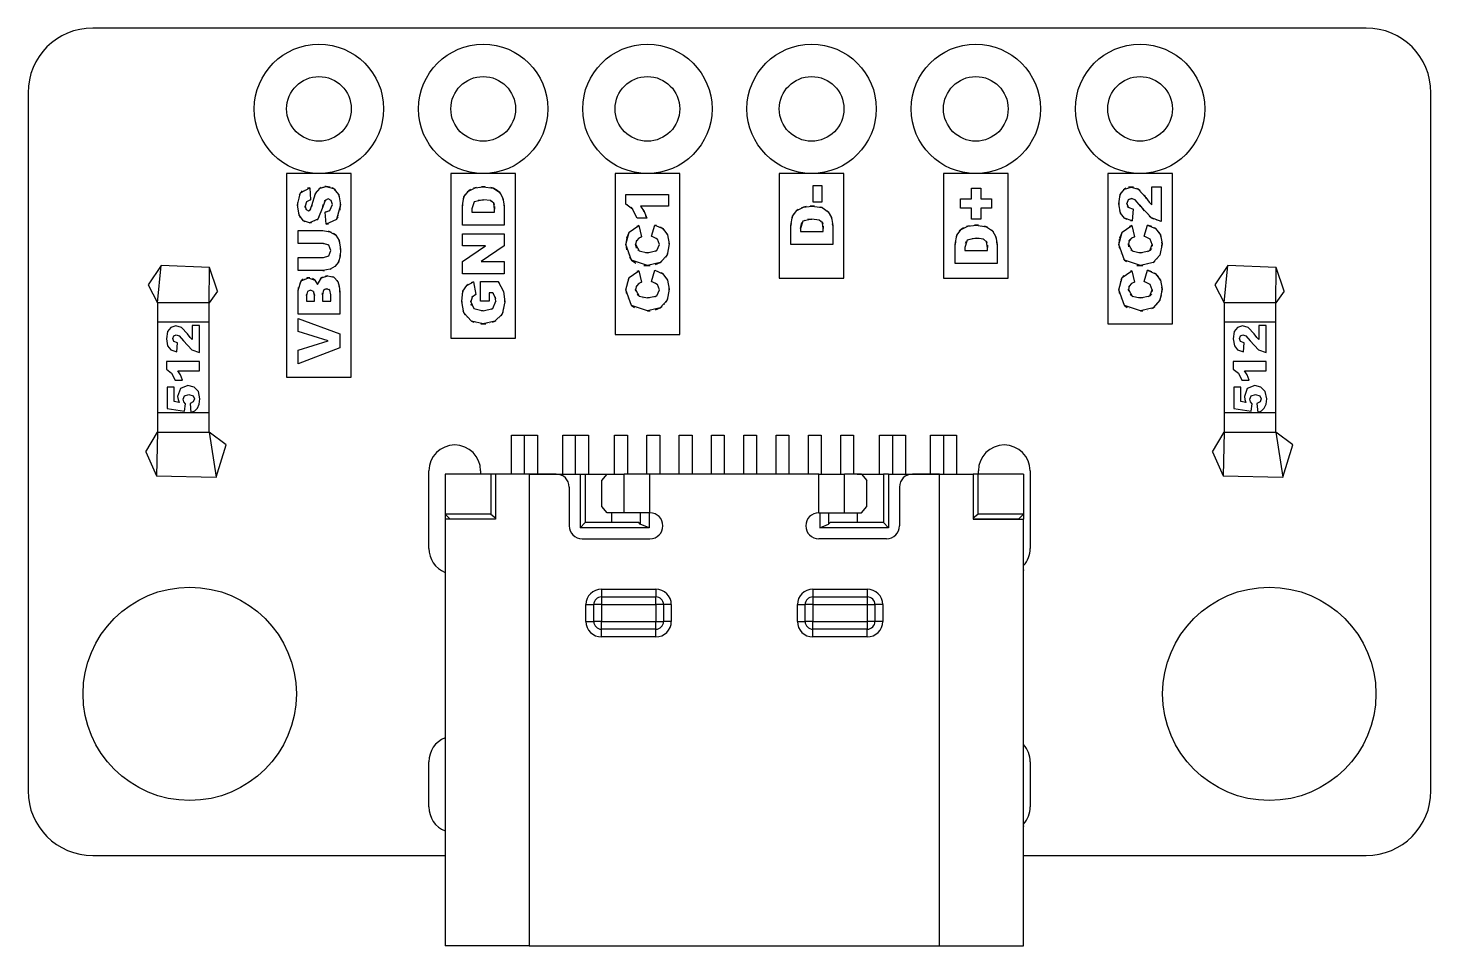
# Model space of a CAD drawing. Extents: x 0 to 21.7, y -1.4 to 12.8.
import ezdxf

# ---------------------------------------------------------------- set-up
doc = ezdxf.new("R2010")
doc.units = 0
doc.layers.get('0').update_dxf_attribs({"linetype": 'continuous'})

# ---------------------------------------------------------------- blocks, each defined once
blk = doc.blocks.new('FACEFEAT')
at = {"color": 0}
for p, q in [((20.7, 12.8), (1, 12.8)), ((0, 11.8), (0, 1)), ((21.7, 1), (21.7, 11.8)), ((5, 10.55), (4, 10.55)), ((4, 10.55), (4, 7.4)), ((5, 7.4), (5, 10.55)), ((7.54, 10.55), (6.54, 10.55)), ((6.54, 10.55), (6.54, 8)), ((7.54, 8), (7.54, 10.55)), ((9.08, 10.55), (9.08, 8.058)), ((10.08, 10.55), (9.08, 10.55)), ((10.08, 8.058), (10.08, 10.55)), ((12.62, 10.55), (11.62, 10.55)), ((11.62, 10.55), (11.62, 8.932)), ((12.62, 8.932), (12.62, 10.55)), ((15.16, 10.55), (14.16, 10.55)), ((14.16, 10.55), (14.16, 8.932)), ((15.16, 8.932), (15.16, 10.55)), ((16.7, 10.55), (16.7, 8.223)), ((17.7, 10.55), (16.7, 10.55)), ((17.7, 8.223), (17.7, 10.55)), ((4.359, 10.329), (4.37, 10.141)), ((9.249, 10.078), (9.249, 10.226)), ((9.249, 10.226), (9.905, 10.226)), ((9.905, 10.226), (9.905, 10.045)), ((12.142, 10.104), (12.142, 10.365)), ((12.142, 10.365), (12.28, 10.365)), ((12.28, 10.365), (12.28, 10.104)), ((14.595, 10.156), (14.595, 10.325)), ((14.595, 10.325), (14.737, 10.325)), ((14.737, 10.325), (14.737, 10.156)), ((17.383, 10.065), (17.383, 10.345)), ((17.383, 10.345), (17.529, 10.345)), ((17.529, 10.345), (17.529, 9.807)), ((6.719, 9.752), (6.719, 10.048)), ((6.865, 10.001), (6.865, 9.951)), ((7.217, 9.951), (7.217, 10)), ((7.364, 10.048), (7.364, 9.752)), ((9.905, 10.045), (9.475, 10.045)), ((12.28, 10.104), (12.142, 10.104)), ((14.425, 10.014), (14.425, 10.156)), ((14.425, 10.156), (14.595, 10.156)), ((14.595, 10.014), (14.425, 10.014)), ((14.595, 9.845), (14.595, 10.014)), ((14.737, 10.156), (14.905, 10.156)), ((14.905, 10.014), (14.737, 10.014)), ((14.737, 10.014), (14.737, 9.845)), ((14.905, 10.156), (14.905, 10.014)), ((17.093, 10), (17.079, 9.82)), ((4.609, 9.765), (4.597, 9.954)), ((6.865, 9.951), (7.217, 9.951)), ((9.569, 9.857), (9.422, 9.857)), ((14.737, 9.845), (14.595, 9.845)), ((4.177, 9.469), (4.177, 9.668)), ((4.177, 9.668), (4.562, 9.668)), ((7.364, 9.752), (6.719, 9.752)), ((6.719, 9.429), (6.719, 9.617)), ((6.719, 9.617), (7.364, 9.617)), ((7.364, 9.617), (7.364, 9.429)), ((9.45, 9.746), (9.489, 9.57)), ((9.641, 9.578), (9.694, 9.753)), ((11.801, 9.452), (11.801, 9.748)), ((11.947, 9.701), (11.947, 9.651)), ((11.947, 9.651), (12.3, 9.651)), ((12.3, 9.651), (12.3, 9.7)), ((12.446, 9.748), (12.446, 9.452)), ((17.074, 9.746), (17.113, 9.57)), ((17.265, 9.578), (17.318, 9.753)), ((4.571, 9.469), (4.177, 9.469)), ((6.719, 9.186), (7.076, 9.429)), ((7.076, 9.429), (6.719, 9.429)), ((7.364, 9.429), (7.01, 9.188)), ((12.446, 9.452), (11.801, 9.452)), ((14.343, 9.157), (14.343, 9.453)), ((14.489, 9.406), (14.489, 9.357)), ((14.489, 9.357), (14.841, 9.357)), ((14.841, 9.357), (14.841, 9.405)), ((14.988, 9.453), (14.988, 9.157)), ((2, 8.55), (2.059, 9.126)), ((4.177, 9.049), (4.177, 9.248)), ((4.177, 9.248), (4.571, 9.248)), ((6.719, 9), (6.719, 9.186)), ((7.01, 9.188), (7.364, 9.188)), ((7.364, 9.188), (7.364, 9)), ((14.988, 9.157), (14.343, 9.157)), ((18.5, 8.55), (18.559, 9.126)), ((2.8, 8.55), (2.804, 9.098)), ((4.562, 9.049), (4.177, 9.049)), ((7.364, 9), (6.719, 9)), ((9.45, 9.045), (9.489, 8.869)), ((9.641, 8.877), (9.694, 9.052)), ((11.62, 8.932), (12.62, 8.932)), ((14.16, 8.932), (15.16, 8.932)), ((17.074, 9.045), (17.113, 8.869)), ((17.265, 8.877), (17.318, 9.052)), ((19.3, 8.55), (19.304, 9.098)), ((4.177, 8.372), (4.177, 8.745)), ((4.822, 8.716), (4.822, 8.372)), ((6.89, 8.872), (6.925, 8.679)), ((6.996, 8.573), (6.996, 8.88)), ((6.996, 8.88), (7.271, 8.88)), ((7.191, 8.706), (7.13, 8.706)), ((7.13, 8.706), (7.13, 8.573)), ((2.8, 8.55), (2, 8.55)), ((2, 8.55), (2, 8.25)), ((2.8, 8.25), (2.8, 8.55)), ((4.308, 8.661), (4.308, 8.573)), ((4.308, 8.573), (4.43, 8.573)), ((4.43, 8.573), (4.43, 8.66)), ((4.553, 8.674), (4.553, 8.573)), ((4.553, 8.573), (4.684, 8.573)), ((4.684, 8.573), (4.684, 8.675)), ((7.13, 8.573), (6.996, 8.573)), ((19.3, 8.55), (18.5, 8.55)), ((18.5, 8.55), (18.5, 8.25)), ((19.3, 8.25), (19.3, 8.55)), ((2.8, 8.25), (2, 8.25)), ((2, 8.25), (2, 6.85)), ((2.8, 6.85), (2.8, 8.25)), ((4.177, 8.306), (4.822, 8.067)), ((4.822, 8.372), (4.177, 8.372)), ((4.177, 8.104), (4.177, 8.306)), ((19.3, 8.25), (18.5, 8.25)), ((18.5, 8.25), (18.5, 6.85)), ((19.3, 6.85), (19.3, 8.25)), ((2.537, 8.197), (2.537, 7.98)), ((2.65, 8.197), (2.537, 8.197)), ((2.65, 7.78), (2.65, 8.197)), ((4.642, 7.961), (4.177, 8.104)), ((4.822, 8.067), (4.822, 7.851)), ((9.08, 8.058), (10.08, 8.058)), ((16.7, 8.223), (17.7, 8.223)), ((19.037, 8.197), (19.037, 7.98)), ((19.15, 8.197), (19.037, 8.197)), ((19.15, 7.78), (19.15, 8.197)), ((2.301, 7.791), (2.312, 7.93)), ((4.177, 7.607), (4.177, 7.816)), ((4.177, 7.816), (4.642, 7.961)), ((4.822, 7.851), (4.177, 7.607)), ((6.54, 8), (7.54, 8)), ((18.801, 7.791), (18.812, 7.93)), ((2.65, 7.639), (2.141, 7.639)), ((2.141, 7.639), (2.141, 7.524)), ((2.65, 7.499), (2.65, 7.639)), ((19.15, 7.639), (18.641, 7.639)), ((18.641, 7.639), (18.641, 7.524)), ((19.15, 7.499), (19.15, 7.639)), ((2.317, 7.499), (2.65, 7.499)), ((4, 7.4), (5, 7.4)), ((18.817, 7.499), (19.15, 7.499)), ((2.15, 7.245), (2.15, 6.915)), ((2.261, 7.245), (2.15, 7.245)), ((2.261, 7.021), (2.261, 7.245)), ((2.276, 7.353), (2.389, 7.353)), ((18.65, 7.245), (18.65, 6.915)), ((18.761, 7.245), (18.65, 7.245)), ((18.761, 7.021), (18.761, 7.245)), ((18.776, 7.353), (18.889, 7.353)), ((2.336, 7.009), (2.261, 7.021)), ((2.419, 6.871), (2.436, 6.989)), ((2.505, 6.993), (2.52, 6.853)), ((18.836, 7.009), (18.761, 7.021)), ((18.919, 6.871), (18.936, 6.989)), ((19.005, 6.993), (19.02, 6.853)), ((2, 6.85), (2.8, 6.85)), ((2, 6.85), (2, 6.55)), ((2.15, 6.915), (2.419, 6.871)), ((2.8, 6.55), (2.8, 6.85)), ((18.5, 6.85), (19.3, 6.85)), ((18.5, 6.85), (18.5, 6.55)), ((18.65, 6.915), (18.919, 6.871)), ((19.3, 6.55), (19.3, 6.85)), ((2, 6.55), (1.985, 5.875)), ((2, 6.55), (2.8, 6.55)), ((2.8, 6.55), (2.909, 5.854)), ((18.5, 6.55), (18.485, 5.875)), ((18.5, 6.55), (19.3, 6.55)), ((19.3, 6.55), (19.409, 5.854)), ((7.48, 5.9), (7.48, 6.5)), ((7.48, 6.5), (7.68, 6.5)), ((7.68, 6.5), (7.88, 6.5)), ((7.68, 5.9), (7.68, 6.5)), ((7.88, 6.5), (7.88, 5.9)), ((8.27, 6.5), (8.47, 6.5)), ((8.27, 5.9), (8.27, 6.5)), ((8.47, 6.5), (8.67, 6.5)), ((8.47, 5.9), (8.47, 6.5)), ((8.67, 6.5), (8.67, 5.9)), ((9.07, 5.9), (9.07, 6.5)), ((9.07, 6.5), (9.27, 6.5)), ((9.27, 6.5), (9.27, 5.9)), ((9.57, 5.9), (9.57, 6.5)), ((9.57, 6.5), (9.77, 6.5)), ((9.77, 6.5), (9.77, 5.9)), ((10.07, 5.9), (10.07, 6.5)), ((10.07, 6.5), (10.27, 6.5)), ((10.27, 6.5), (10.27, 5.9)), ((10.57, 5.9), (10.57, 6.5)), ((10.57, 6.5), (10.77, 6.5)), ((10.77, 6.5), (10.77, 5.9)), ((11.07, 5.9), (11.07, 6.5)), ((11.07, 6.5), (11.27, 6.5)), ((11.27, 6.5), (11.27, 5.9)), ((11.57, 5.9), (11.57, 6.5)), ((11.57, 6.5), (11.77, 6.5)), ((11.77, 6.5), (11.77, 5.9)), ((12.07, 5.9), (12.07, 6.5)), ((12.07, 6.5), (12.27, 6.5)), ((12.27, 6.5), (12.27, 5.9)), ((12.57, 5.9), (12.57, 6.5)), ((12.57, 6.5), (12.77, 6.5)), ((12.77, 6.5), (12.77, 5.9)), ((13.17, 5.9), (13.17, 6.5)), ((13.17, 6.5), (13.37, 6.5)), ((13.37, 6.5), (13.57, 6.5)), ((13.37, 6.5), (13.37, 5.9)), ((13.57, 6.5), (13.57, 5.9)), ((13.96, 6.5), (14.16, 6.5)), ((13.96, 5.9), (13.96, 6.5)), ((14.16, 6.5), (14.36, 6.5)), ((14.16, 6.5), (14.16, 5.9)), ((14.36, 6.5), (14.36, 5.9)), ((6.2, 4.75), (6.2, 5.95)), ((6.45, 5.9), (6.45, 5.28)), ((7, 5.95), (7, 5.9)), ((7.23, 5.9), (7.158, 5.9)), ((7.158, 5.9), (7.158, 5.28)), ((7.23, 5.9), (7.23, 5.2)), ((7.75, 5.9), (8.54, 5.9)), ((8.17, 5.9), (7.75, 5.9)), ((7.75, 5.9), (7.75, -1.4)), ((8.54, 5.9), (8.62, 5.9)), ((8.54, 5.9), (8.54, 5.07)), ((8.62, 5.9), (9.025, 5.9)), ((8.62, 5.9), (8.62, 5.15)), ((8.96, 5.9), (9.22, 5.9)), ((9.22, 5.3), (9.22, 5.9)), ((12.23, 5.9), (9.62, 5.9)), ((9.62, 5.3), (9.62, 5.9)), ((12.23, 5.3), (12.23, 5.9)), ((12.89, 5.9), (12.63, 5.9)), ((12.63, 5.3), (12.63, 5.9)), ((12.825, 5.9), (13.23, 5.9)), ((13.31, 5.9), (13.23, 5.9)), ((13.23, 5.9), (13.23, 5.15)), ((13.31, 5.9), (14.1, 5.9)), ((13.31, 5.9), (13.31, 5.07)), ((14.1, 5.9), (13.68, 5.9)), ((14.1, -1.4), (14.1, 5.9)), ((14.692, 5.9), (14.62, 5.9)), ((14.62, 5.9), (14.62, 5.2)), ((14.692, 5.9), (14.692, 5.28)), ((14.7, 5.9), (14.7, 5.95)), ((15.4, 5.9), (15.4, 5.28)), ((15.4, 5.9), (15.4, 5.2)), ((15.5, 5.95), (15.5, 4.75)), ((8.37, 5.7), (8.37, 5.1)), ((8.874, 5.4), (8.874, 5.8)), ((12.976, 5.4), (12.976, 5.8)), ((13.48, 5.7), (13.48, 5.1)), ((6.53, 5.2), (6.45, 5.28)), ((6.45, 5.28), (6.45, 5.2)), ((9.22, 5.3), (8.96, 5.3)), ((9.025, 5.3), (9.025, 5.15)), ((9.468, 5.3), (9.468, 5.127)), ((9.605, 5.3), (9.605, 5.07)), ((12.245, 5.3), (12.245, 5.07)), ((12.382, 5.3), (12.382, 5.127)), ((12.63, 5.3), (12.89, 5.3)), ((12.825, 5.3), (12.825, 5.15)), ((15.4, 5.28), (15.32, 5.2)), ((6.45, 5.2), (6.45, -1.4)), ((8.54, 5.07), (8.62, 5.15)), ((9.605, 5.07), (8.54, 5.07)), ((9.445, 5.15), (8.62, 5.15)), ((9.468, 5.127), (9.445, 5.15)), ((9.605, 5.07), (9.468, 5.127)), ((12.245, 5.07), (12.382, 5.127)), ((13.31, 5.07), (12.245, 5.07)), ((12.382, 5.127), (12.405, 5.15)), ((13.23, 5.15), (12.405, 5.15)), ((13.31, 5.07), (13.23, 5.15)), ((15.4, -1.4), (15.4, 5.2)), ((8.57, 4.9), (9.62, 4.9)), ((13.28, 4.9), (12.23, 4.9)), ((8.87, 4.12), (9.71, 4.12)), ((8.87, 4), (9.71, 4)), ((12.14, 4.12), (12.98, 4.12)), ((12.14, 4), (12.98, 4)), ((8.63, 3.62), (8.63, 3.88)), ((8.75, 3.62), (8.75, 3.88)), ((8.87, 3.88), (9.71, 3.88)), ((8.87, 3.88), (8.87, 3.62)), ((9.71, 3.88), (9.71, 3.62)), ((9.83, 3.88), (9.83, 3.62)), ((9.95, 3.88), (9.95, 3.62)), ((11.9, 3.62), (11.9, 3.88)), ((12.02, 3.62), (12.02, 3.88)), ((12.14, 3.88), (12.14, 3.62)), ((12.14, 3.88), (12.98, 3.88)), ((12.98, 3.88), (12.98, 3.62)), ((13.1, 3.88), (13.1, 3.62)), ((13.22, 3.88), (13.22, 3.62)), ((8.87, 3.62), (9.71, 3.62)), ((9.71, 3.5), (8.87, 3.5)), ((12.14, 3.62), (12.98, 3.62)), ((12.98, 3.5), (12.14, 3.5)), ((9.71, 3.38), (8.87, 3.38)), ((12.98, 3.38), (12.14, 3.38)), ((6.2, 0.75), (6.2, 1.45)), ((15.5, 1.45), (15.5, 0.75)), ((1, 0), (6.45, 0)), ((15.4, 0), (20.7, 0)), ((7.75, -1.4), (14.1, -1.4))]:
    blk.add_line(p, q, dxfattribs=at)
for points in [[(4.167, 10.063), (4.212, 10.252)], [(4.212, 10.252), (4.194, 10.215)], [(4.194, 10.213), (4.194, 10.213)], [(4.212, 10.252), (4.359, 10.329)], [(4.242, 10.281), (4.212, 10.252)], [(4.257, 10.294), (4.257, 10.294)], [(4.257, 10.293), (4.257, 10.293)], [(4.272, 10.303), (4.272, 10.303)], [(4.273, 10.304), (4.273, 10.304)], [(4.321, 10.321), (4.321, 10.321)], [(4.323, 10.322), (4.322, 10.322)], [(4.359, 10.329), (4.325, 10.322)], [(4.389, 10.055), (4.446, 10.242)], [(4.446, 10.242), (4.43, 10.204)], [(4.43, 10.203), (4.43, 10.203)], [(4.446, 10.242), (4.517, 10.324)], [(4.456, 10.26), (4.446, 10.242)], [(4.478, 10.291), (4.478, 10.291)], [(4.478, 10.291), (4.478, 10.291)], [(4.488, 10.301), (4.488, 10.301)], [(4.499, 10.31), (4.499, 10.31)], [(4.517, 10.324), (4.5, 10.311)], [(4.517, 10.324), (4.613, 10.35)], [(4.535, 10.333), (4.517, 10.324)], [(4.537, 10.334), (4.537, 10.334)], [(4.562, 10.343), (4.562, 10.343)], [(4.563, 10.344), (4.563, 10.344)], [(4.591, 10.348), (4.591, 10.348)], [(4.613, 10.35), (4.593, 10.349)], [(4.672, 10.341), (4.613, 10.35)], [(4.613, 10.35), (4.727, 10.316)], [(4.727, 10.316), (4.706, 10.327)], [(4.758, 10.29), (4.727, 10.316)], [(4.727, 10.316), (4.806, 10.22)], [(4.759, 10.289), (4.759, 10.289)], [(4.773, 10.275), (4.773, 10.275)], [(4.774, 10.274), (4.774, 10.274)], [(4.794, 10.244), (4.794, 10.244)], [(4.806, 10.22), (4.795, 10.242)], [(4.819, 10.181), (4.806, 10.22)], [(4.806, 10.22), (4.833, 10.064)], [(6.743, 10.19), (6.811, 10.279)], [(6.762, 10.225), (6.743, 10.19)], [(6.772, 10.239), (6.772, 10.239)], [(6.793, 10.262), (6.793, 10.262)], [(6.811, 10.279), (6.794, 10.263)], [(6.811, 10.279), (6.914, 10.33)], [(6.845, 10.301), (6.811, 10.279)], [(6.859, 10.309), (6.859, 10.309)], [(6.914, 10.33), (6.892, 10.323)], [(6.914, 10.33), (7.039, 10.346)], [(6.934, 10.334), (6.914, 10.33)], [(6.976, 10.342), (6.976, 10.342)], [(7.039, 10.346), (7.012, 10.345)], [(7.072, 10.345), (7.039, 10.346)], [(7.039, 10.346), (7.199, 10.322)], [(7.132, 10.34), (7.132, 10.34)], [(7.158, 10.334), (7.158, 10.334)], [(7.159, 10.334), (7.159, 10.334)], [(7.199, 10.322), (7.16, 10.333)], [(7.221, 10.312), (7.199, 10.322)], [(7.199, 10.322), (7.295, 10.257)], [(7.295, 10.257), (7.225, 10.31)], [(7.308, 10.241), (7.295, 10.257)], [(7.295, 10.257), (7.346, 10.167)], [(7.327, 10.213), (7.327, 10.213)], [(16.873, 10.08), (16.894, 10.227)], [(16.894, 10.227), (16.883, 10.188)], [(16.894, 10.227), (16.961, 10.31)], [(16.914, 10.263), (16.894, 10.227)], [(16.961, 10.31), (16.944, 10.297)], [(16.961, 10.31), (17.061, 10.34)], [(16.979, 10.321), (16.961, 10.31)], [(17.061, 10.34), (17.02, 10.336)], [(17.101, 10.336), (17.061, 10.34)], [(17.061, 10.34), (17.173, 10.306)], [(17.119, 10.331), (17.119, 10.331)], [(17.151, 10.318), (17.151, 10.318)], [(17.173, 10.306), (17.152, 10.317)], [(17.2, 10.284), (17.173, 10.306)], [(17.173, 10.306), (17.291, 10.18)], [(17.202, 10.283), (17.202, 10.283)], [(17.215, 10.271), (17.215, 10.271)], [(17.216, 10.27), (17.216, 10.27)], [(17.216, 10.27), (17.216, 10.27)], [(17.229, 10.258), (17.229, 10.258)], [(17.291, 10.18), (17.267, 10.213)], [(4.168, 10.103), (4.167, 10.063)], [(4.167, 10.063), (4.167, 10.053)], [(4.192, 9.905), (4.167, 10.063)], [(4.178, 10.173), (4.178, 10.173)], [(4.185, 10.193), (4.185, 10.193)], [(4.185, 10.192), (4.185, 10.192)], [(4.306, 10.11), (4.287, 10.043)], [(4.288, 10.023), (4.287, 10.043)], [(4.287, 10.043), (4.301, 9.991)], [(4.292, 10.081), (4.292, 10.081)], [(4.301, 9.991), (4.296, 10.001)], [(4.301, 9.991), (4.337, 9.973)], [(4.37, 10.141), (4.306, 10.11)], [(4.306, 10.11), (4.314, 10.116)], [(4.337, 9.973), (4.365, 9.988)], [(4.355, 10.138), (4.37, 10.141)], [(4.365, 9.988), (4.389, 10.055)], [(4.372, 10), (4.365, 9.988)], [(4.389, 10.055), (4.385, 10.035)], [(4.397, 10.093), (4.389, 10.055)], [(4.417, 10.168), (4.417, 10.168)], [(4.558, 10.032), (4.48, 9.845)], [(4.595, 10.134), (4.558, 10.032)], [(4.558, 10.032), (4.567, 10.072)], [(4.558, 10.032), (4.558, 10.032)], [(4.585, 10.115), (4.595, 10.134)], [(4.64, 10.156), (4.595, 10.134)], [(4.595, 10.134), (4.607, 10.145)], [(4.687, 10.133), (4.64, 10.156)], [(4.668, 9.98), (4.707, 10.068)], [(4.682, 9.995), (4.682, 9.995)], [(4.707, 10.068), (4.687, 10.133)], [(4.705, 10.046), (4.705, 10.046)], [(4.833, 10.064), (4.77, 9.837)], [(4.819, 10.18), (4.819, 10.18)], [(4.826, 10.151), (4.826, 10.151)], [(4.83, 9.983), (4.833, 10.064)], [(4.833, 10.064), (4.832, 10.096)], [(6.719, 10.048), (6.743, 10.19)], [(6.719, 10.069), (6.719, 10.048)], [(6.725, 10.128), (6.725, 10.128)], [(6.728, 10.144), (6.728, 10.144)], [(6.733, 10.161), (6.733, 10.161)], [(6.743, 10.19), (6.734, 10.162)], [(6.903, 10.112), (6.865, 10.001)], [(7.043, 10.145), (6.903, 10.112)], [(6.903, 10.112), (6.913, 10.117)], [(6.962, 10.139), (7.043, 10.145)], [(7.155, 10.13), (7.043, 10.145)], [(7.155, 10.13), (7.179, 10.117)], [(7.203, 10.089), (7.155, 10.13)], [(7.196, 10.1), (7.203, 10.089)], [(7.203, 10.089), (7.21, 10.069)], [(7.217, 10), (7.203, 10.089)], [(7.216, 10.037), (7.217, 10)], [(7.339, 10.188), (7.339, 10.188)], [(7.339, 10.187), (7.339, 10.187)], [(7.346, 10.167), (7.339, 10.186)], [(7.355, 10.127), (7.346, 10.167)], [(7.346, 10.167), (7.364, 10.048)], [(7.36, 10.103), (7.36, 10.103)], [(7.362, 10.074), (7.362, 10.074)], [(7.364, 10.048), (7.363, 10.072)], [(9.249, 10.078), (9.272, 10.066)], [(9.351, 9.999), (9.249, 10.078)], [(9.323, 10.028), (9.351, 9.999)], [(9.422, 9.857), (9.351, 9.999)], [(9.487, 10.029), (9.475, 10.045)], [(9.475, 10.045), (9.529, 9.96)], [(9.506, 10.001), (9.506, 10.001)], [(11.893, 9.979), (11.997, 10.03)], [(11.912, 9.992), (11.893, 9.979)], [(11.942, 10.009), (11.942, 10.009)], [(11.957, 10.016), (11.957, 10.016)], [(11.997, 10.03), (11.958, 10.016)], [(11.997, 10.03), (12.122, 10.046)], [(12.037, 10.038), (11.997, 10.03)], [(12.122, 10.046), (12.096, 10.045)], [(12.163, 10.045), (12.122, 10.046)], [(12.122, 10.046), (12.282, 10.022)], [(12.214, 10.04), (12.214, 10.04)], [(12.231, 10.036), (12.231, 10.036)], [(12.231, 10.036), (12.231, 10.036)], [(12.233, 10.036), (12.233, 10.036)], [(12.249, 10.032), (12.249, 10.032)], [(12.282, 10.022), (12.251, 10.031)], [(12.282, 10.022), (12.282, 10.022)], [(12.282, 10.022), (12.377, 9.957)], [(12.335, 9.993), (12.335, 9.993)], [(16.873, 10.11), (16.873, 10.08)], [(16.873, 10.08), (16.874, 10.051)], [(16.896, 9.938), (16.873, 10.08)], [(16.878, 10.165), (16.878, 10.165)], [(16.879, 9.999), (16.879, 9.999)], [(16.883, 10.187), (16.883, 10.187)], [(17.017, 10.14), (16.996, 10.085)], [(16.997, 10.073), (16.996, 10.085)], [(16.996, 10.085), (17.017, 10.029)], [(17.017, 10.029), (17.005, 10.045)], [(17.067, 10.162), (17.017, 10.14)], [(17.017, 10.14), (17.032, 10.152)], [(17.031, 10.02), (17.017, 10.029)], [(17.017, 10.029), (17.093, 10)], [(17.056, 10.16), (17.067, 10.162)], [(17.067, 10.162), (17.087, 10.158)], [(17.125, 10.14), (17.067, 10.162)], [(17.093, 10), (17.073, 10.003)], [(17.114, 10.147), (17.125, 10.14)], [(17.125, 10.14), (17.14, 10.126)], [(17.213, 10.039), (17.125, 10.14)], [(17.197, 10.061), (17.213, 10.039)], [(17.213, 10.039), (17.263, 9.974)], [(17.379, 9.863), (17.213, 10.039)], [(17.301, 10.165), (17.291, 10.18)], [(17.291, 10.18), (17.344, 10.108)], [(17.344, 10.108), (17.337, 10.116)], [(17.357, 10.092), (17.344, 10.108)], [(17.344, 10.108), (17.383, 10.065)], [(17.383, 10.065), (17.375, 10.073)], [(4.173, 9.972), (4.173, 9.972)], [(4.177, 9.955), (4.177, 9.955)], [(4.182, 9.937), (4.182, 9.937)], [(4.182, 9.935), (4.192, 9.905)], [(4.192, 9.905), (4.211, 9.869)], [(4.261, 9.818), (4.192, 9.905)], [(4.222, 9.854), (4.222, 9.854)], [(4.239, 9.837), (4.239, 9.837)], [(4.244, 9.832), (4.261, 9.818)], [(4.261, 9.818), (4.279, 9.808)], [(4.355, 9.789), (4.261, 9.818)], [(4.28, 9.808), (4.28, 9.808)], [(4.306, 9.796), (4.306, 9.796)], [(4.308, 9.796), (4.308, 9.796)], [(4.318, 9.978), (4.318, 9.978)], [(4.344, 9.975), (4.344, 9.975)], [(4.353, 9.789), (4.353, 9.789)], [(4.48, 9.845), (4.355, 9.789)], [(4.355, 9.789), (4.384, 9.792)], [(4.355, 9.789), (4.355, 9.789)], [(4.385, 9.792), (4.385, 9.792)], [(4.387, 9.793), (4.387, 9.793)], [(4.424, 9.803), (4.424, 9.803)], [(4.425, 9.804), (4.425, 9.804)], [(4.463, 9.83), (4.463, 9.83)], [(4.465, 9.831), (4.48, 9.845)], [(4.48, 9.845), (4.502, 9.88)], [(4.503, 9.881), (4.503, 9.881)], [(4.514, 9.9), (4.514, 9.9)], [(4.597, 9.954), (4.668, 9.98)], [(4.612, 9.957), (4.597, 9.954)], [(4.77, 9.837), (4.609, 9.765)], [(4.609, 9.765), (4.645, 9.771)], [(4.647, 9.771), (4.647, 9.771)], [(4.649, 9.772), (4.649, 9.772)], [(4.668, 9.98), (4.65, 9.969)], [(4.697, 9.787), (4.697, 9.787)], [(4.699, 9.788), (4.699, 9.788)], [(4.765, 9.832), (4.765, 9.832)], [(4.767, 9.834), (4.767, 9.834)], [(4.77, 9.837), (4.796, 9.878)], [(4.77, 9.837), (4.77, 9.837)], [(4.797, 9.88), (4.797, 9.88)], [(4.808, 9.902), (4.808, 9.902)], [(4.809, 9.903), (4.809, 9.903)], [(9.389, 9.938), (9.39, 9.938)], [(9.519, 9.979), (9.519, 9.979)], [(9.529, 9.96), (9.52, 9.978)], [(9.538, 9.94), (9.529, 9.96)], [(9.529, 9.96), (9.569, 9.857)], [(9.569, 9.857), (9.556, 9.896)], [(11.801, 9.748), (11.825, 9.89)], [(11.802, 9.777), (11.801, 9.748)], [(11.807, 9.828), (11.807, 9.828)], [(11.825, 9.89), (11.813, 9.851)], [(11.813, 9.85), (11.813, 9.85)], [(11.825, 9.89), (11.893, 9.979)], [(11.845, 9.925), (11.825, 9.89)], [(11.854, 9.939), (11.854, 9.939)], [(11.876, 9.962), (11.876, 9.962)], [(11.893, 9.979), (11.877, 9.963)], [(11.985, 9.812), (11.947, 9.701)], [(11.947, 9.701), (11.97, 9.791)], [(12.126, 9.845), (11.985, 9.812)], [(11.985, 9.812), (12.019, 9.829)], [(12.055, 9.841), (12.126, 9.845)], [(12.238, 9.83), (12.126, 9.845)], [(12.238, 9.83), (12.262, 9.817)], [(12.286, 9.789), (12.238, 9.83)], [(12.278, 9.8), (12.286, 9.789)], [(12.286, 9.789), (12.292, 9.769)], [(12.3, 9.7), (12.286, 9.789)], [(12.359, 9.974), (12.359, 9.974)], [(12.359, 9.974), (12.359, 9.974)], [(12.377, 9.957), (12.36, 9.973)], [(12.391, 9.94), (12.377, 9.957)], [(12.377, 9.957), (12.429, 9.867)], [(12.41, 9.912), (12.41, 9.912)], [(12.421, 9.888), (12.421, 9.888)], [(12.421, 9.887), (12.421, 9.887)], [(12.429, 9.867), (12.422, 9.886)], [(12.434, 9.847), (12.429, 9.867)], [(12.429, 9.867), (12.446, 9.748)], [(12.442, 9.803), (12.442, 9.803)], [(12.445, 9.773), (12.445, 9.773)], [(12.446, 9.748), (12.445, 9.772)], [(16.883, 9.978), (16.883, 9.978)], [(16.884, 9.977), (16.896, 9.938)], [(16.896, 9.938), (16.905, 9.92)], [(16.961, 9.859), (16.896, 9.938)], [(16.906, 9.919), (16.906, 9.919)], [(16.923, 9.893), (16.923, 9.893)], [(16.924, 9.892), (16.924, 9.892)], [(16.944, 9.873), (16.944, 9.873)], [(16.945, 9.872), (16.961, 9.859)], [(16.961, 9.859), (16.997, 9.841)], [(17.079, 9.82), (16.961, 9.859)], [(17.054, 9.824), (17.079, 9.82)], [(17.303, 9.93), (17.303, 9.93)], [(17.32, 9.913), (17.32, 9.913)], [(17.321, 9.913), (17.321, 9.913)], [(17.323, 9.911), (17.323, 9.911)], [(17.34, 9.896), (17.34, 9.896)], [(17.342, 9.894), (17.379, 9.863)], [(17.379, 9.863), (17.407, 9.847)], [(17.529, 9.807), (17.379, 9.863)], [(17.409, 9.846), (17.409, 9.846)], [(17.451, 9.826), (17.451, 9.826)], [(17.453, 9.825), (17.453, 9.825)], [(17.525, 9.808), (17.525, 9.808)], [(17.528, 9.807), (17.529, 9.807)], [(4.562, 9.668), (4.562, 9.668)], [(4.562, 9.668), (4.67, 9.65)], [(4.618, 9.663), (4.618, 9.663)], [(4.646, 9.657), (4.646, 9.657)], [(4.647, 9.656), (4.647, 9.656)], [(4.67, 9.65), (4.649, 9.656)], [(4.689, 9.641), (4.67, 9.65)], [(4.67, 9.65), (4.759, 9.594)], [(4.759, 9.594), (4.727, 9.62)], [(4.759, 9.594), (4.759, 9.594)], [(4.759, 9.594), (4.812, 9.514)], [(4.791, 9.555), (4.791, 9.555)], [(9.249, 9.451), (9.298, 9.643)], [(9.258, 9.548), (9.258, 9.548)], [(9.298, 9.643), (9.259, 9.551)], [(9.259, 9.55), (9.259, 9.55)], [(9.259, 9.549), (9.259, 9.549)], [(9.298, 9.643), (9.45, 9.746)], [(9.298, 9.643), (9.298, 9.643)], [(9.362, 9.704), (9.362, 9.704)], [(9.411, 9.731), (9.411, 9.731)], [(9.446, 9.551), (9.411, 9.51)], [(9.412, 9.731), (9.412, 9.731)], [(9.45, 9.746), (9.415, 9.732)], [(9.489, 9.57), (9.446, 9.551)], [(9.446, 9.551), (9.455, 9.556)], [(9.446, 9.551), (9.446, 9.551)], [(9.48, 9.567), (9.489, 9.57)], [(9.641, 9.578), (9.661, 9.573)], [(9.734, 9.535), (9.641, 9.578)], [(9.72, 9.745), (9.694, 9.753)], [(9.694, 9.753), (9.817, 9.697)], [(9.762, 9.729), (9.762, 9.729)], [(9.781, 9.719), (9.781, 9.719)], [(9.817, 9.697), (9.782, 9.719)], [(9.835, 9.681), (9.817, 9.697)], [(9.817, 9.697), (9.891, 9.603)], [(9.86, 9.654), (9.86, 9.654)], [(9.891, 9.603), (9.871, 9.639)], [(9.871, 9.639), (9.871, 9.639)], [(9.891, 9.603), (9.891, 9.603)], [(9.891, 9.603), (9.916, 9.46)], [(12.299, 9.736), (12.3, 9.7)], [(14.343, 9.453), (14.366, 9.595)], [(14.352, 9.549), (14.352, 9.549)], [(14.352, 9.549), (14.352, 9.549)], [(14.366, 9.595), (14.357, 9.567)], [(14.357, 9.566), (14.357, 9.566)], [(14.366, 9.595), (14.435, 9.684)], [(14.377, 9.615), (14.366, 9.595)], [(14.435, 9.684), (14.405, 9.656)], [(14.435, 9.684), (14.538, 9.735)], [(14.469, 9.707), (14.435, 9.684)], [(14.483, 9.714), (14.483, 9.714)], [(14.538, 9.735), (14.516, 9.728)], [(14.667, 9.551), (14.527, 9.517)], [(14.538, 9.735), (14.663, 9.751)], [(14.563, 9.74), (14.538, 9.735)], [(14.596, 9.546), (14.667, 9.551)], [(14.6, 9.747), (14.6, 9.747)], [(14.641, 9.75), (14.641, 9.75)], [(14.663, 9.751), (14.642, 9.75)], [(14.704, 9.75), (14.663, 9.751)], [(14.663, 9.751), (14.823, 9.727)], [(14.667, 9.551), (14.712, 9.549)], [(14.779, 9.536), (14.667, 9.551)], [(14.755, 9.745), (14.755, 9.745)], [(14.772, 9.741), (14.772, 9.741)], [(14.773, 9.741), (14.773, 9.741)], [(14.774, 9.741), (14.774, 9.741)], [(14.79, 9.737), (14.79, 9.737)], [(14.823, 9.727), (14.792, 9.736)], [(14.844, 9.717), (14.823, 9.727)], [(14.823, 9.727), (14.919, 9.662)], [(14.876, 9.699), (14.876, 9.699)], [(14.903, 9.677), (14.903, 9.677)], [(14.919, 9.662), (14.904, 9.676)], [(14.932, 9.646), (14.919, 9.662)], [(14.919, 9.662), (14.97, 9.572)], [(14.951, 9.618), (14.951, 9.618)], [(14.962, 9.593), (14.962, 9.593)], [(14.963, 9.592), (14.963, 9.592)], [(14.97, 9.572), (14.963, 9.591)], [(14.976, 9.549), (14.97, 9.572)], [(14.97, 9.572), (14.988, 9.453)], [(16.873, 9.451), (16.922, 9.643)], [(16.882, 9.549), (16.882, 9.549)], [(16.882, 9.548), (16.882, 9.548)], [(16.922, 9.643), (16.883, 9.551)], [(16.883, 9.55), (16.883, 9.55)], [(16.922, 9.643), (17.074, 9.746)], [(16.924, 9.645), (16.922, 9.643)], [(16.985, 9.704), (16.985, 9.704)], [(17.034, 9.731), (17.034, 9.731)], [(17.07, 9.551), (17.034, 9.51)], [(17.036, 9.731), (17.036, 9.731)], [(17.074, 9.746), (17.039, 9.732)], [(17.061, 9.544), (17.07, 9.551)], [(17.113, 9.57), (17.07, 9.551)], [(17.07, 9.551), (17.078, 9.556)], [(17.103, 9.567), (17.113, 9.57)], [(17.265, 9.578), (17.29, 9.571)], [(17.358, 9.535), (17.265, 9.578)], [(17.385, 9.73), (17.318, 9.753)], [(17.318, 9.753), (17.44, 9.697)], [(17.407, 9.718), (17.407, 9.718)], [(17.44, 9.697), (17.423, 9.708)], [(17.459, 9.681), (17.44, 9.697)], [(17.44, 9.697), (17.515, 9.603)], [(17.484, 9.654), (17.484, 9.654)], [(17.515, 9.603), (17.495, 9.639)], [(17.495, 9.639), (17.495, 9.639)], [(17.528, 9.564), (17.515, 9.603)], [(17.515, 9.603), (17.54, 9.46)], [(17.528, 9.563), (17.528, 9.563)], [(4.571, 9.469), (4.581, 9.468)], [(4.654, 9.439), (4.571, 9.469)], [(4.639, 9.45), (4.654, 9.439)], [(4.653, 9.278), (4.683, 9.359)], [(4.683, 9.359), (4.654, 9.439)], [(4.682, 9.34), (4.682, 9.34)], [(4.797, 9.544), (4.797, 9.544)], [(4.797, 9.544), (4.797, 9.544)], [(4.803, 9.533), (4.803, 9.533)], [(4.812, 9.514), (4.804, 9.532)], [(4.82, 9.487), (4.812, 9.514)], [(4.812, 9.514), (4.833, 9.375)], [(4.82, 9.485), (4.82, 9.485)], [(4.825, 9.468), (4.825, 9.468)], [(4.833, 9.375), (4.827, 9.272)], [(4.828, 9.451), (4.828, 9.451)], [(4.828, 9.449), (4.828, 9.449)], [(4.832, 9.417), (4.832, 9.417)], [(4.833, 9.375), (4.832, 9.415)], [(4.833, 9.374), (4.833, 9.375)], [(9.255, 9.532), (9.249, 9.451)], [(9.249, 9.451), (9.256, 9.37)], [(9.335, 9.21), (9.249, 9.451)], [(9.256, 9.537), (9.256, 9.535)], [(9.257, 9.544), (9.257, 9.544)], [(9.257, 9.543), (9.257, 9.543)], [(9.257, 9.542), (9.257, 9.542)], [(9.257, 9.542), (9.257, 9.542)], [(9.257, 9.541), (9.257, 9.541)], [(9.258, 9.547), (9.258, 9.547)], [(9.258, 9.546), (9.258, 9.546)], [(9.258, 9.545), (9.258, 9.545)], [(9.411, 9.51), (9.398, 9.456)], [(9.398, 9.456), (9.399, 9.467)], [(9.412, 9.396), (9.398, 9.456)], [(9.398, 9.456), (9.453, 9.352)], [(9.411, 9.51), (9.416, 9.519)], [(9.411, 9.51), (9.411, 9.51)], [(9.412, 9.396), (9.412, 9.396)], [(9.433, 9.37), (9.433, 9.37)], [(9.453, 9.352), (9.434, 9.369)], [(9.453, 9.352), (9.453, 9.352)], [(9.453, 9.352), (9.58, 9.325)], [(9.58, 9.325), (9.727, 9.357)], [(9.727, 9.357), (9.699, 9.344)], [(9.718, 9.547), (9.734, 9.535)], [(9.727, 9.357), (9.766, 9.449)], [(9.766, 9.449), (9.734, 9.535)], [(9.764, 9.427), (9.764, 9.427)], [(9.916, 9.46), (9.886, 9.289)], [(9.904, 9.344), (9.904, 9.344)], [(9.908, 9.364), (9.908, 9.364)], [(9.91, 9.538), (9.91, 9.538)], [(9.915, 9.492), (9.915, 9.492)], [(9.916, 9.46), (9.915, 9.49)], [(9.916, 9.46), (9.916, 9.46)], [(14.344, 9.494), (14.343, 9.453)], [(14.349, 9.533), (14.349, 9.533)], [(14.527, 9.517), (14.489, 9.406)], [(14.498, 9.472), (14.514, 9.501)], [(14.527, 9.517), (14.56, 9.534)], [(14.768, 9.539), (14.779, 9.536)], [(14.779, 9.536), (14.791, 9.529)], [(14.827, 9.494), (14.779, 9.536)], [(14.818, 9.507), (14.827, 9.494)], [(14.827, 9.494), (14.833, 9.477)], [(14.841, 9.405), (14.827, 9.494)], [(14.84, 9.443), (14.841, 9.405)], [(14.988, 9.453), (14.985, 9.494)], [(16.879, 9.532), (16.873, 9.451)], [(16.873, 9.451), (16.876, 9.398)], [(16.959, 9.21), (16.873, 9.451)], [(16.877, 9.394), (16.877, 9.394)], [(16.877, 9.392), (16.877, 9.392)], [(16.881, 9.544), (16.881, 9.544)], [(16.881, 9.543), (16.881, 9.543)], [(16.881, 9.542), (16.881, 9.542)], [(16.881, 9.542), (16.881, 9.542)], [(16.881, 9.541), (16.881, 9.541)], [(16.882, 9.547), (16.882, 9.547)], [(16.882, 9.546), (16.882, 9.546)], [(16.882, 9.545), (16.882, 9.545)], [(17.034, 9.51), (17.022, 9.456)], [(17.022, 9.456), (17.023, 9.467)], [(17.028, 9.416), (17.022, 9.456)], [(17.022, 9.456), (17.077, 9.352)], [(17.03, 9.501), (17.034, 9.51)], [(17.034, 9.51), (17.045, 9.527)], [(17.036, 9.396), (17.036, 9.396)], [(17.056, 9.371), (17.056, 9.371)], [(17.057, 9.37), (17.057, 9.37)], [(17.077, 9.352), (17.058, 9.369)], [(17.101, 9.341), (17.077, 9.352)], [(17.077, 9.352), (17.204, 9.325)], [(17.204, 9.325), (17.351, 9.357)], [(17.351, 9.357), (17.314, 9.34)], [(17.351, 9.357), (17.39, 9.449)], [(17.376, 9.388), (17.351, 9.357)], [(17.39, 9.449), (17.358, 9.535)], [(17.39, 9.449), (17.388, 9.428)], [(17.54, 9.46), (17.509, 9.289)], [(17.532, 9.364), (17.532, 9.364)], [(17.533, 9.54), (17.533, 9.54)], [(17.54, 9.46), (17.539, 9.49)], [(17.539, 9.425), (17.54, 9.46)], [(2.059, 9.126), (1.859, 8.825)], [(2.804, 9.098), (2.059, 9.126)], [(4.571, 9.248), (4.653, 9.278)], [(4.666, 9.295), (4.666, 9.295)], [(4.801, 9.179), (4.745, 9.11)], [(4.745, 9.11), (4.758, 9.123)], [(4.759, 9.123), (4.759, 9.123)], [(4.777, 9.143), (4.777, 9.143)], [(4.777, 9.143), (4.777, 9.143)], [(4.795, 9.17), (4.801, 9.179)], [(4.795, 9.169), (4.795, 9.169)], [(4.827, 9.272), (4.801, 9.179)], [(4.801, 9.179), (4.808, 9.197)], [(4.809, 9.198), (4.809, 9.198)], [(4.809, 9.198), (4.809, 9.198)], [(4.817, 9.22), (4.817, 9.22)], [(4.827, 9.272), (4.829, 9.292)], [(4.827, 9.272), (4.827, 9.272)], [(9.271, 9.312), (9.271, 9.312)], [(9.284, 9.285), (9.284, 9.285)], [(9.285, 9.284), (9.285, 9.284)], [(9.302, 9.255), (9.302, 9.255)], [(9.304, 9.253), (9.335, 9.21)], [(9.335, 9.21), (9.403, 9.164)], [(9.581, 9.125), (9.335, 9.21)], [(9.421, 9.154), (9.421, 9.154)], [(9.422, 9.154), (9.422, 9.154)], [(9.439, 9.147), (9.439, 9.147)], [(9.527, 9.128), (9.581, 9.125)], [(9.58, 9.325), (9.553, 9.325)], [(9.62, 9.326), (9.58, 9.325)], [(9.778, 9.174), (9.581, 9.125)], [(9.581, 9.125), (9.622, 9.127)], [(9.704, 9.141), (9.778, 9.174)], [(9.886, 9.289), (9.778, 9.174)], [(9.778, 9.174), (9.804, 9.192)], [(9.806, 9.193), (9.806, 9.193)], [(9.807, 9.194), (9.807, 9.194)], [(9.843, 9.226), (9.843, 9.226)], [(9.844, 9.227), (9.844, 9.227)], [(9.854, 9.239), (9.854, 9.239)], [(9.855, 9.24), (9.855, 9.24)], [(9.864, 9.254), (9.886, 9.289)], [(9.864, 9.253), (9.864, 9.253)], [(9.886, 9.289), (9.897, 9.322)], [(9.897, 9.324), (9.897, 9.324)], [(16.894, 9.314), (16.894, 9.314)], [(16.895, 9.312), (16.895, 9.312)], [(16.942, 9.233), (16.942, 9.233)], [(16.944, 9.23), (16.944, 9.23)], [(16.947, 9.227), (16.959, 9.21)], [(16.959, 9.21), (16.992, 9.186)], [(17.205, 9.125), (16.959, 9.21)], [(16.995, 9.184), (16.995, 9.184)], [(16.997, 9.183), (16.997, 9.183)], [(17.151, 9.128), (17.205, 9.125)], [(17.204, 9.325), (17.183, 9.325)], [(17.235, 9.325), (17.204, 9.325)], [(17.402, 9.174), (17.205, 9.125)], [(17.205, 9.125), (17.246, 9.127)], [(17.249, 9.127), (17.249, 9.127)], [(17.251, 9.127), (17.251, 9.127)], [(17.313, 9.137), (17.313, 9.137)], [(17.401, 9.173), (17.402, 9.174)], [(17.509, 9.289), (17.402, 9.174)], [(17.402, 9.174), (17.428, 9.192)], [(17.43, 9.193), (17.43, 9.193)], [(17.431, 9.194), (17.431, 9.194)], [(17.467, 9.226), (17.467, 9.226)], [(17.468, 9.228), (17.468, 9.228)], [(17.508, 9.286), (17.508, 9.286)], [(17.509, 9.289), (17.516, 9.308)], [(17.509, 9.289), (17.509, 9.289)], [(17.517, 9.312), (17.517, 9.312)], [(17.517, 9.31), (17.517, 9.31)], [(18.559, 9.126), (18.359, 8.825)], [(19.304, 9.098), (18.559, 9.126)], [(2.929, 8.728), (2.804, 9.098)], [(4.224, 8.888), (4.338, 8.938)], [(4.255, 8.914), (4.224, 8.888)], [(4.276, 8.926), (4.276, 8.926)], [(4.309, 8.935), (4.309, 8.935)], [(4.311, 8.935), (4.311, 8.935)], [(4.338, 8.938), (4.312, 8.935)], [(4.36, 8.936), (4.338, 8.938)], [(4.338, 8.938), (4.436, 8.902)], [(4.436, 8.902), (4.402, 8.924)], [(4.436, 8.902), (4.436, 8.902)], [(4.436, 8.902), (4.479, 8.833)], [(4.479, 8.833), (4.537, 8.935)], [(4.51, 8.905), (4.51, 8.905)], [(4.51, 8.905), (4.51, 8.905)], [(4.537, 8.935), (4.52, 8.918)], [(4.52, 8.917), (4.52, 8.917)], [(4.537, 8.935), (4.639, 8.968)], [(4.556, 8.947), (4.537, 8.935)], [(4.671, 9.068), (4.562, 9.049)], [(4.562, 9.049), (4.584, 9.051)], [(4.583, 8.96), (4.583, 8.96)], [(4.585, 9.051), (4.585, 9.051)], [(4.598, 8.964), (4.598, 8.964)], [(4.639, 8.968), (4.599, 8.964)], [(4.612, 9.054), (4.612, 9.054)], [(4.639, 8.968), (4.639, 8.968)], [(4.639, 8.968), (4.729, 8.945)], [(4.745, 9.11), (4.671, 9.068)], [(4.671, 9.068), (4.687, 9.074)], [(4.671, 9.068), (4.671, 9.068)], [(4.688, 9.074), (4.688, 9.074)], [(4.688, 8.962), (4.688, 8.962)], [(4.689, 9.075), (4.689, 9.075)], [(4.708, 9.084), (4.708, 9.084)], [(4.71, 8.954), (4.71, 8.954)], [(4.711, 8.953), (4.711, 8.953)], [(4.729, 8.945), (4.712, 8.953)], [(4.729, 8.945), (4.729, 8.945)], [(4.729, 8.945), (4.793, 8.881)], [(4.745, 9.11), (4.745, 9.11)], [(4.765, 8.917), (4.765, 8.917)], [(9.249, 8.75), (9.298, 8.942)], [(9.298, 8.942), (9.28, 8.906)], [(9.298, 8.942), (9.45, 9.045)], [(9.298, 8.942), (9.298, 8.942)], [(9.362, 9.003), (9.362, 9.003)], [(9.411, 9.03), (9.411, 9.03)], [(9.412, 9.031), (9.412, 9.031)], [(9.45, 9.045), (9.415, 9.032)], [(9.694, 9.052), (9.694, 9.052)], [(9.694, 9.052), (9.817, 8.996)], [(9.762, 9.029), (9.762, 9.029)], [(9.777, 9.021), (9.777, 9.021)], [(9.777, 9.021), (9.777, 9.021)], [(9.793, 9.012), (9.793, 9.012)], [(9.817, 8.996), (9.794, 9.011)], [(9.817, 8.996), (9.817, 8.996)], [(9.817, 8.996), (9.891, 8.902)], [(9.836, 8.979), (9.836, 8.979)], [(9.86, 8.954), (9.86, 8.954)], [(9.891, 8.902), (9.879, 8.924)], [(9.891, 8.902), (9.891, 8.902)], [(9.891, 8.902), (9.916, 8.759)], [(16.873, 8.75), (16.922, 8.942)], [(16.903, 8.904), (16.903, 8.904)], [(16.922, 8.942), (16.904, 8.906)], [(16.922, 8.942), (17.074, 9.045)], [(16.948, 8.97), (16.922, 8.942)], [(16.986, 9.003), (16.986, 9.003)], [(17.049, 9.036), (17.049, 9.036)], [(17.052, 9.037), (17.052, 9.037)], [(17.074, 9.045), (17.054, 9.038)], [(17.385, 9.029), (17.318, 9.052)], [(17.318, 9.052), (17.44, 8.996)], [(17.407, 9.017), (17.407, 9.017)], [(17.44, 8.996), (17.423, 9.007)], [(17.459, 8.98), (17.44, 8.996)], [(17.44, 8.996), (17.515, 8.902)], [(17.515, 8.902), (17.469, 8.971)], [(17.515, 8.902), (17.515, 8.902)], [(17.515, 8.902), (17.54, 8.759)], [(19.429, 8.728), (19.304, 9.098)], [(1.859, 8.825), (2, 8.55)], [(2.929, 8.728), (2.8, 8.55)], [(4.177, 8.745), (4.224, 8.888)], [(4.18, 8.786), (4.177, 8.745)], [(4.196, 8.844), (4.196, 8.844)], [(4.196, 8.844), (4.196, 8.844)], [(4.206, 8.861), (4.206, 8.861)], [(4.224, 8.888), (4.207, 8.862)], [(4.324, 8.725), (4.308, 8.661)], [(4.308, 8.661), (4.31, 8.687)], [(4.368, 8.743), (4.324, 8.725)], [(4.324, 8.724), (4.324, 8.725)], [(4.332, 8.731), (4.332, 8.731)], [(4.414, 8.725), (4.368, 8.743)], [(4.414, 8.725), (4.42, 8.715)], [(4.43, 8.66), (4.414, 8.725)], [(4.428, 8.695), (4.43, 8.66)], [(4.461, 8.873), (4.461, 8.873)], [(4.472, 8.85), (4.472, 8.85)], [(4.473, 8.849), (4.473, 8.849)], [(4.479, 8.833), (4.473, 8.848)], [(4.485, 8.853), (4.479, 8.833)], [(4.571, 8.747), (4.553, 8.674)], [(4.553, 8.674), (4.555, 8.705)], [(4.566, 8.738), (4.571, 8.747)], [(4.617, 8.768), (4.571, 8.747)], [(4.579, 8.755), (4.579, 8.755)], [(4.591, 8.763), (4.606, 8.767)], [(4.617, 8.768), (4.637, 8.766)], [(4.666, 8.747), (4.617, 8.768)], [(4.651, 8.759), (4.666, 8.747)], [(4.684, 8.675), (4.666, 8.747)], [(4.793, 8.881), (4.782, 8.896)], [(4.797, 8.872), (4.793, 8.881)], [(4.793, 8.881), (4.814, 8.805)], [(4.797, 8.871), (4.797, 8.871)], [(4.805, 8.85), (4.805, 8.85)], [(4.814, 8.805), (4.811, 8.821)], [(4.816, 8.787), (4.814, 8.805)], [(4.814, 8.805), (4.822, 8.716)], [(4.822, 8.716), (4.821, 8.736)], [(6.708, 8.571), (6.727, 8.731)], [(6.727, 8.731), (6.719, 8.7)], [(6.719, 8.698), (6.719, 8.698)], [(6.727, 8.731), (6.787, 8.819)], [(6.727, 8.731), (6.727, 8.731)], [(6.752, 8.78), (6.752, 8.78)], [(6.761, 8.791), (6.761, 8.791)], [(6.77, 8.802), (6.77, 8.802)], [(6.771, 8.803), (6.771, 8.803)], [(6.787, 8.819), (6.772, 8.804)], [(6.787, 8.819), (6.89, 8.872)], [(6.806, 8.833), (6.787, 8.819)], [(6.807, 8.834), (6.807, 8.834)], [(6.82, 8.842), (6.82, 8.842)], [(6.833, 8.849), (6.833, 8.849)], [(6.89, 8.872), (6.852, 8.858)], [(7.191, 8.706), (7.199, 8.692)], [(7.224, 8.636), (7.191, 8.706)], [(7.29, 8.851), (7.271, 8.88)], [(7.271, 8.88), (7.353, 8.724)], [(7.322, 8.796), (7.322, 8.796)], [(7.337, 8.763), (7.337, 8.763)], [(7.353, 8.724), (7.338, 8.762)], [(7.353, 8.724), (7.353, 8.724)], [(7.353, 8.724), (7.375, 8.563)], [(9.249, 8.75), (9.253, 8.697)], [(9.335, 8.509), (9.249, 8.75)], [(9.249, 8.75), (9.249, 8.75)], [(9.253, 8.694), (9.253, 8.694)], [(9.253, 8.691), (9.253, 8.691)], [(9.262, 8.86), (9.261, 8.859)], [(9.411, 8.809), (9.398, 8.755)], [(9.398, 8.755), (9.399, 8.766)], [(9.401, 8.73), (9.398, 8.755)], [(9.398, 8.755), (9.453, 8.651)], [(9.446, 8.85), (9.411, 8.809)], [(9.411, 8.809), (9.416, 8.819)], [(9.411, 8.809), (9.411, 8.809)], [(9.417, 8.687), (9.417, 8.687)], [(9.43, 8.837), (9.446, 8.85)], [(9.489, 8.869), (9.446, 8.85)], [(9.446, 8.85), (9.455, 8.855)], [(9.48, 8.867), (9.489, 8.869)], [(9.641, 8.877), (9.661, 8.872)], [(9.734, 8.835), (9.641, 8.877)], [(9.7, 8.857), (9.734, 8.835)], [(9.727, 8.657), (9.766, 8.748)], [(9.766, 8.748), (9.734, 8.835)], [(9.764, 8.726), (9.764, 8.726)], [(9.916, 8.759), (9.886, 8.588)], [(9.91, 8.838), (9.91, 8.838)], [(9.915, 8.791), (9.915, 8.791)], [(9.916, 8.759), (9.915, 8.789)], [(9.916, 8.739), (9.916, 8.759)], [(16.875, 8.791), (16.873, 8.75)], [(16.873, 8.75), (16.876, 8.697)], [(16.959, 8.509), (16.873, 8.75)], [(16.877, 8.694), (16.877, 8.694)], [(16.877, 8.691), (16.877, 8.691)], [(16.885, 8.86), (16.885, 8.86)], [(16.893, 8.882), (16.893, 8.882)], [(16.893, 8.881), (16.893, 8.881)], [(17.034, 8.809), (17.022, 8.755)], [(17.022, 8.755), (17.022, 8.76)], [(17.025, 8.73), (17.022, 8.755)], [(17.022, 8.755), (17.077, 8.651)], [(17.03, 8.799), (17.034, 8.809)], [(17.07, 8.85), (17.034, 8.809)], [(17.041, 8.687), (17.041, 8.687)], [(17.113, 8.869), (17.07, 8.85)], [(17.07, 8.85), (17.078, 8.855)], [(17.113, 8.869), (17.113, 8.869)], [(17.265, 8.877), (17.29, 8.87)], [(17.358, 8.835), (17.265, 8.877)], [(17.351, 8.657), (17.39, 8.748)], [(17.376, 8.688), (17.351, 8.657)], [(17.39, 8.748), (17.358, 8.835)], [(17.39, 8.748), (17.388, 8.727)], [(17.54, 8.759), (17.509, 8.588)], [(17.534, 8.838), (17.534, 8.838)], [(17.535, 8.682), (17.535, 8.682)], [(17.535, 8.68), (17.535, 8.68)], [(17.538, 8.712), (17.54, 8.759)], [(17.538, 8.707), (17.538, 8.711)], [(17.539, 8.791), (17.539, 8.791)], [(17.54, 8.759), (17.539, 8.789)], [(18.359, 8.825), (18.5, 8.55)], [(19.429, 8.728), (19.3, 8.55)], [(6.708, 8.572), (6.708, 8.571)], [(6.708, 8.571), (6.709, 8.53)], [(6.739, 8.395), (6.708, 8.571)], [(6.716, 8.471), (6.716, 8.471)], [(6.869, 8.639), (6.849, 8.567)], [(6.849, 8.567), (6.85, 8.582)], [(6.849, 8.567), (6.895, 8.462)], [(6.861, 8.508), (6.855, 8.527)], [(6.925, 8.679), (6.869, 8.639)], [(6.869, 8.639), (6.878, 8.65)], [(6.869, 8.639), (6.869, 8.639)], [(6.924, 8.679), (6.925, 8.679)], [(7.189, 8.463), (7.234, 8.573)], [(7.224, 8.636), (7.229, 8.617)], [(7.234, 8.573), (7.224, 8.636)], [(7.224, 8.636), (7.224, 8.636)], [(7.231, 8.546), (7.231, 8.546)], [(7.233, 8.585), (7.234, 8.573)], [(7.375, 8.563), (7.336, 8.376)], [(7.369, 8.649), (7.369, 8.649)], [(7.374, 8.598), (7.374, 8.598)], [(7.375, 8.563), (7.374, 8.596)], [(7.375, 8.563), (7.375, 8.563)], [(9.27, 8.613), (9.27, 8.613)], [(9.335, 8.509), (9.379, 8.478)], [(9.581, 8.424), (9.335, 8.509)], [(9.335, 8.509), (9.335, 8.509)], [(9.381, 8.476), (9.381, 8.476)], [(9.453, 8.651), (9.423, 8.679)], [(9.423, 8.679), (9.423, 8.679)], [(9.453, 8.651), (9.58, 8.624)], [(9.517, 8.628), (9.512, 8.629)], [(9.551, 8.625), (9.551, 8.625)], [(9.58, 8.624), (9.727, 8.657)], [(9.611, 8.624), (9.58, 8.624)], [(9.778, 8.473), (9.581, 8.424)], [(9.727, 8.657), (9.69, 8.639)], [(9.704, 8.44), (9.778, 8.473)], [(9.886, 8.588), (9.778, 8.473)], [(9.778, 8.473), (9.811, 8.496)], [(9.843, 8.525), (9.844, 8.526)], [(9.856, 8.542), (9.856, 8.542)], [(9.868, 8.559), (9.868, 8.559)], [(9.869, 8.56), (9.886, 8.588)], [(9.886, 8.588), (9.897, 8.621)], [(9.897, 8.623), (9.897, 8.623)], [(9.904, 8.644), (9.904, 8.644)], [(9.904, 8.643), (9.904, 8.643)], [(9.908, 8.663), (9.908, 8.663)], [(16.894, 8.613), (16.894, 8.613)], [(16.959, 8.509), (17.003, 8.478)], [(17.205, 8.424), (16.959, 8.509)], [(16.959, 8.509), (16.959, 8.509)], [(17.005, 8.476), (17.005, 8.476)], [(17.077, 8.651), (17.047, 8.679)], [(17.047, 8.679), (17.047, 8.679)], [(17.095, 8.643), (17.077, 8.651)], [(17.077, 8.651), (17.204, 8.624)], [(17.204, 8.624), (17.177, 8.625)], [(17.204, 8.624), (17.351, 8.657)], [(17.244, 8.625), (17.204, 8.624)], [(17.402, 8.473), (17.205, 8.424)], [(17.351, 8.657), (17.323, 8.643)], [(17.383, 8.464), (17.402, 8.473)], [(17.509, 8.588), (17.402, 8.473)], [(17.402, 8.473), (17.428, 8.491)], [(17.43, 8.492), (17.43, 8.492)], [(17.431, 8.494), (17.431, 8.494)], [(17.467, 8.525), (17.467, 8.525)], [(17.468, 8.527), (17.468, 8.527)], [(17.508, 8.585), (17.508, 8.585)], [(17.509, 8.588), (17.533, 8.669)], [(17.509, 8.588), (17.509, 8.588)], [(17.535, 8.679), (17.535, 8.679)], [(6.72, 8.452), (6.72, 8.452)], [(6.721, 8.451), (6.721, 8.451)], [(6.727, 8.431), (6.727, 8.431)], [(6.727, 8.429), (6.739, 8.395)], [(6.739, 8.395), (6.757, 8.364)], [(6.858, 8.267), (6.739, 8.395)], [(6.758, 8.362), (6.758, 8.362)], [(6.788, 8.322), (6.788, 8.322)], [(6.79, 8.32), (6.79, 8.32)], [(6.855, 8.269), (6.855, 8.269)], [(6.858, 8.267), (6.895, 8.251)], [(7.041, 8.224), (6.858, 8.267)], [(6.858, 8.267), (6.858, 8.267)], [(6.895, 8.462), (6.895, 8.462)], [(6.895, 8.462), (7.039, 8.423)], [(6.897, 8.25), (6.897, 8.25)], [(7.039, 8.423), (7.008, 8.424)], [(7.039, 8.423), (7.189, 8.463)], [(7.039, 8.423), (7.039, 8.423)], [(7.219, 8.263), (7.041, 8.224)], [(7.189, 8.463), (7.161, 8.447)], [(7.183, 8.249), (7.183, 8.249)], [(7.185, 8.249), (7.219, 8.263)], [(7.336, 8.376), (7.219, 8.263)], [(7.219, 8.263), (7.237, 8.274)], [(7.239, 8.275), (7.239, 8.275)], [(7.286, 8.311), (7.286, 8.311)], [(7.288, 8.312), (7.288, 8.312)], [(7.316, 8.347), (7.316, 8.347)], [(7.317, 8.348), (7.336, 8.376)], [(7.336, 8.376), (7.35, 8.412)], [(7.351, 8.413), (7.351, 8.413)], [(7.359, 8.437), (7.359, 8.437)], [(7.359, 8.436), (7.359, 8.436)], [(7.365, 8.458), (7.365, 8.458)], [(9.41, 8.459), (9.41, 8.459)], [(9.411, 8.459), (9.411, 8.459)], [(9.581, 8.424), (9.622, 8.426)], [(9.581, 8.424), (9.581, 8.424)], [(17.034, 8.459), (17.034, 8.459)], [(17.035, 8.459), (17.035, 8.459)], [(17.205, 8.424), (17.246, 8.426)], [(17.205, 8.424), (17.205, 8.424)], [(17.249, 8.426), (17.249, 8.426)], [(17.251, 8.427), (17.251, 8.427)], [(17.313, 8.436), (17.313, 8.436)], [(17.316, 8.437), (17.316, 8.437)], [(17.381, 8.462), (17.381, 8.462)], [(2.158, 8.106), (2.141, 7.992)], [(2.21, 8.17), (2.158, 8.106)], [(2.287, 8.194), (2.21, 8.17)], [(2.237, 7.996), (2.253, 8.038)], [(2.253, 8.038), (2.292, 8.055)], [(2.374, 8.167), (2.287, 8.194)], [(2.292, 8.055), (2.337, 8.038)], [(2.337, 8.038), (2.405, 7.96)], [(2.466, 8.07), (2.374, 8.167)], [(2.506, 8.013), (2.466, 8.07)], [(6.919, 8.241), (6.919, 8.241)], [(6.92, 8.241), (6.92, 8.241)], [(6.942, 8.235), (6.942, 8.235)], [(7.003, 8.226), (7.041, 8.224)], [(7.041, 8.224), (7.082, 8.226)], [(7.084, 8.226), (7.084, 8.226)], [(7.11, 8.229), (7.11, 8.229)], [(7.135, 8.233), (7.135, 8.233)], [(7.137, 8.234), (7.137, 8.234)], [(7.16, 8.24), (7.16, 8.24)], [(18.658, 8.106), (18.641, 7.992)], [(18.71, 8.17), (18.658, 8.106)], [(18.787, 8.194), (18.71, 8.17)], [(18.737, 7.996), (18.753, 8.038)], [(18.753, 8.038), (18.792, 8.055)], [(18.874, 8.167), (18.787, 8.194)], [(18.792, 8.055), (18.837, 8.038)], [(18.837, 8.038), (18.905, 7.96)], [(18.966, 8.07), (18.874, 8.167)], [(19.006, 8.013), (18.966, 8.07)], [(2.141, 7.992), (2.159, 7.882)], [(2.159, 7.882), (2.21, 7.821)], [(2.21, 7.821), (2.301, 7.791)], [(2.253, 7.952), (2.237, 7.996)], [(2.312, 7.93), (2.253, 7.952)], [(2.405, 7.96), (2.534, 7.824)], [(2.537, 7.98), (2.506, 8.013)], [(2.534, 7.824), (2.65, 7.78)], [(18.641, 7.992), (18.659, 7.882)], [(18.659, 7.882), (18.71, 7.821)], [(18.71, 7.821), (18.801, 7.791)], [(18.753, 7.952), (18.737, 7.996)], [(18.812, 7.93), (18.753, 7.952)], [(18.905, 7.96), (19.034, 7.824)], [(19.037, 7.98), (19.006, 8.013)], [(19.034, 7.824), (19.15, 7.78)], [(2.141, 7.524), (2.221, 7.463)], [(2.221, 7.463), (2.276, 7.353)], [(2.359, 7.433), (2.317, 7.499)], [(2.389, 7.353), (2.359, 7.433)], [(18.641, 7.524), (18.721, 7.463)], [(18.721, 7.463), (18.776, 7.353)], [(18.859, 7.433), (18.817, 7.499)], [(18.889, 7.353), (18.859, 7.433)], [(2.359, 7.222), (2.314, 7.1)], [(2.474, 7.269), (2.359, 7.222)], [(2.567, 7.245), (2.474, 7.269)], [(2.635, 7.176), (2.567, 7.245)], [(2.659, 7.063), (2.635, 7.176)], [(18.859, 7.222), (18.814, 7.1)], [(18.974, 7.269), (18.859, 7.222)], [(19.067, 7.245), (18.974, 7.269)], [(19.135, 7.176), (19.067, 7.245)], [(19.159, 7.063), (19.135, 7.176)], [(2.314, 7.1), (2.32, 7.055)], [(2.32, 7.055), (2.336, 7.009)], [(2.4, 7.059), (2.421, 7.11)], [(2.41, 7.02), (2.4, 7.059)], [(2.436, 6.989), (2.41, 7.02)], [(2.421, 7.11), (2.486, 7.129)], [(2.486, 7.129), (2.552, 7.11)], [(2.556, 7.017), (2.505, 6.993)], [(2.552, 7.11), (2.574, 7.062)], [(2.574, 7.062), (2.556, 7.017)], [(2.621, 6.919), (2.649, 6.979)], [(2.649, 6.979), (2.659, 7.063)], [(18.814, 7.1), (18.82, 7.055)], [(18.82, 7.055), (18.836, 7.009)], [(18.9, 7.059), (18.921, 7.11)], [(18.91, 7.02), (18.9, 7.059)], [(18.936, 6.989), (18.91, 7.02)], [(18.921, 7.11), (18.986, 7.129)], [(18.986, 7.129), (19.052, 7.11)], [(19.056, 7.017), (19.005, 6.993)], [(19.052, 7.11), (19.074, 7.062)], [(19.074, 7.062), (19.056, 7.017)], [(19.121, 6.919), (19.149, 6.979)], [(19.149, 6.979), (19.159, 7.063)], [(2.52, 6.853), (2.579, 6.879)], [(2.579, 6.879), (2.621, 6.919)], [(19.02, 6.853), (19.079, 6.879)], [(19.079, 6.879), (19.121, 6.919)], [(1.82, 6.246), (2, 6.55)], [(3.064, 6.353), (2.8, 6.55)], [(18.32, 6.246), (18.5, 6.55)], [(19.564, 6.353), (19.3, 6.55)], [(2.909, 5.854), (3.064, 6.353)], [(19.409, 5.854), (19.564, 6.353)], [(1.82, 6.246), (1.985, 5.875)], [(18.32, 6.246), (18.485, 5.875)], [(1.985, 5.875), (2.909, 5.854)], [(7.158, 5.9), (6.45, 5.9)], [(7.75, 5.9), (7.23, 5.9)], [(8.874, 5.8), (8.96, 5.9)], [(9.62, 5.9), (9.22, 5.9)], [(12.23, 5.9), (12.63, 5.9)], [(12.89, 5.9), (12.976, 5.8)], [(14.1, 5.9), (14.62, 5.9)], [(15.4, 5.9), (14.692, 5.9)], [(18.485, 5.875), (19.409, 5.854)], [(7.158, 5.28), (6.45, 5.28)], [(7.158, 5.28), (7.23, 5.224)], [(8.96, 5.3), (8.874, 5.4)], [(9.62, 5.3), (9.22, 5.3)], [(12.23, 5.3), (12.63, 5.3)], [(12.89, 5.3), (12.976, 5.4)], [(14.62, 5.224), (14.692, 5.28)], [(15.4, 5.28), (14.692, 5.28)], [(7.23, 5.2), (6.45, 5.2)], [(7.23, 5.2), (6.53, 5.2)], [(15.32, 5.2), (14.62, 5.2)], [(14.62, 5.2), (15.4, 5.2)], [(15.4, 4.416), (15.399, 4.41)], [(8.87, 4.12), (8.87, 4)], [(8.87, 4), (8.87, 3.88)], [(9.71, 4.12), (9.71, 4)], [(9.71, 3.88), (9.71, 4)], [(12.14, 4.12), (12.14, 4)], [(12.14, 4), (12.14, 3.88)], [(12.98, 4.12), (12.98, 4)], [(12.98, 4), (12.98, 3.88)], [(8.63, 3.88), (8.75, 3.88)], [(8.87, 3.88), (8.75, 3.88)], [(9.83, 3.88), (9.71, 3.88)], [(9.95, 3.88), (9.83, 3.88)], [(11.9, 3.88), (12.02, 3.88)], [(12.14, 3.88), (12.02, 3.88)], [(12.98, 3.88), (13.1, 3.88)], [(13.22, 3.88), (13.1, 3.88)], [(8.63, 3.62), (8.75, 3.62)], [(8.87, 3.62), (8.75, 3.62)], [(8.87, 3.5), (8.87, 3.62)], [(8.87, 3.38), (8.87, 3.5)], [(9.71, 3.62), (9.83, 3.62)], [(9.71, 3.5), (9.71, 3.62)], [(9.71, 3.38), (9.71, 3.5)], [(9.95, 3.62), (9.83, 3.62)], [(11.9, 3.62), (12.02, 3.62)], [(12.14, 3.62), (12.02, 3.62)], [(12.14, 3.5), (12.14, 3.62)], [(12.14, 3.38), (12.14, 3.5)], [(12.98, 3.62), (12.98, 3.5)], [(13.1, 3.62), (12.98, 3.62)], [(12.98, 3.38), (12.98, 3.5)], [(13.22, 3.62), (13.1, 3.62)], [(15.4, 0.457), (15.399, 0.45)], [(7.75, -1.4), (6.45, -1.4)], [(14.1, -1.4), (15.4, -1.4)]]:
    blk.add_lwpolyline(points, dxfattribs=at)
for centre, radius in [((4.5, 11.55), 1), ((7.04, 11.55), 1), ((9.58, 11.55), 1), ((12.12, 11.55), 1), ((14.66, 11.55), 1), ((17.2, 11.55), 1), ((4.5, 11.55), 0.5), ((7.04, 11.55), 0.5), ((9.58, 11.55), 0.5), ((12.12, 11.55), 0.5), ((14.66, 11.55), 0.5), ((17.2, 11.55), 0.5), ((2.5, 2.5), 1.65), ((19.2, 2.5), 1.65)]:
    blk.add_circle(centre, radius, dxfattribs=at)
for centre, radius, start, end in [((1, 11.8), 1, 90, -180), ((20.7, 11.8), 1, 0, 90), ((6.6, 5.95), 0.4, 0, 180), ((15.1, 5.95), 0.4, 0, 180), ((8.17, 5.7), 0.2, 0, 90), ((13.68, 5.7), 0.2, 90, -180), ((9.62, 5.1), 0.2, -90, 90), ((12.23, 5.1), 0.2, 90, -90), ((8.57, 5.1), 0.2, -180, -90), ((13.28, 5.1), 0.2, -90, 0), ((6.6, 4.75), 0.4, 180, -112.0243), ((15.1, 4.75), 0.4, -41.4096, 0), ((8.87, 3.88), 0.24, 90, -180), ((8.87, 3.88), 0.24, 90, -180), ((8.87, 3.88), 0.12, 90, -180), ((9.71, 3.88), 0.24, 0, 90), ((9.71, 3.88), 0.12, 0, 90), ((12.14, 3.88), 0.24, 90, -180), ((12.14, 3.88), 0.12, 90, -180), ((12.98, 3.88), 0.24, 0, 90), ((12.98, 3.88), 0.12, 0, 90), ((8.87, 3.62), 0.24, -180, -90), ((8.87, 3.62), 0.24, -180, -90), ((8.87, 3.62), 0.12, -180, -90), ((9.71, 3.62), 0.12, -90, 0), ((9.71, 3.62), 0.24, -90, 0), ((12.14, 3.62), 0.24, -180, -90), ((12.14, 3.62), 0.12, -180, -90), ((12.98, 3.62), 0.12, -90, 0), ((12.98, 3.62), 0.24, -90, 0), ((6.6, 1.45), 0.4, 112.0243, -180), ((15.1, 1.45), 0.4, 0, 41.4096), ((1, 1), 1, -180, -90), ((20.7, 1), 1, -90, 0), ((6.6, 0.75), 0.4, -180, -112.0243), ((15.1, 0.75), 0.4, -41.4096, 0)]:
    blk.add_arc(centre, radius, start, end, dxfattribs=at)

msp = doc.modelspace()

# ---------------------------------------------------------------- block references
at = {"color": 0}
msp.add_blockref('FACEFEAT', (0, 0), dxfattribs=at)

doc.saveas('drawing.dxf')
